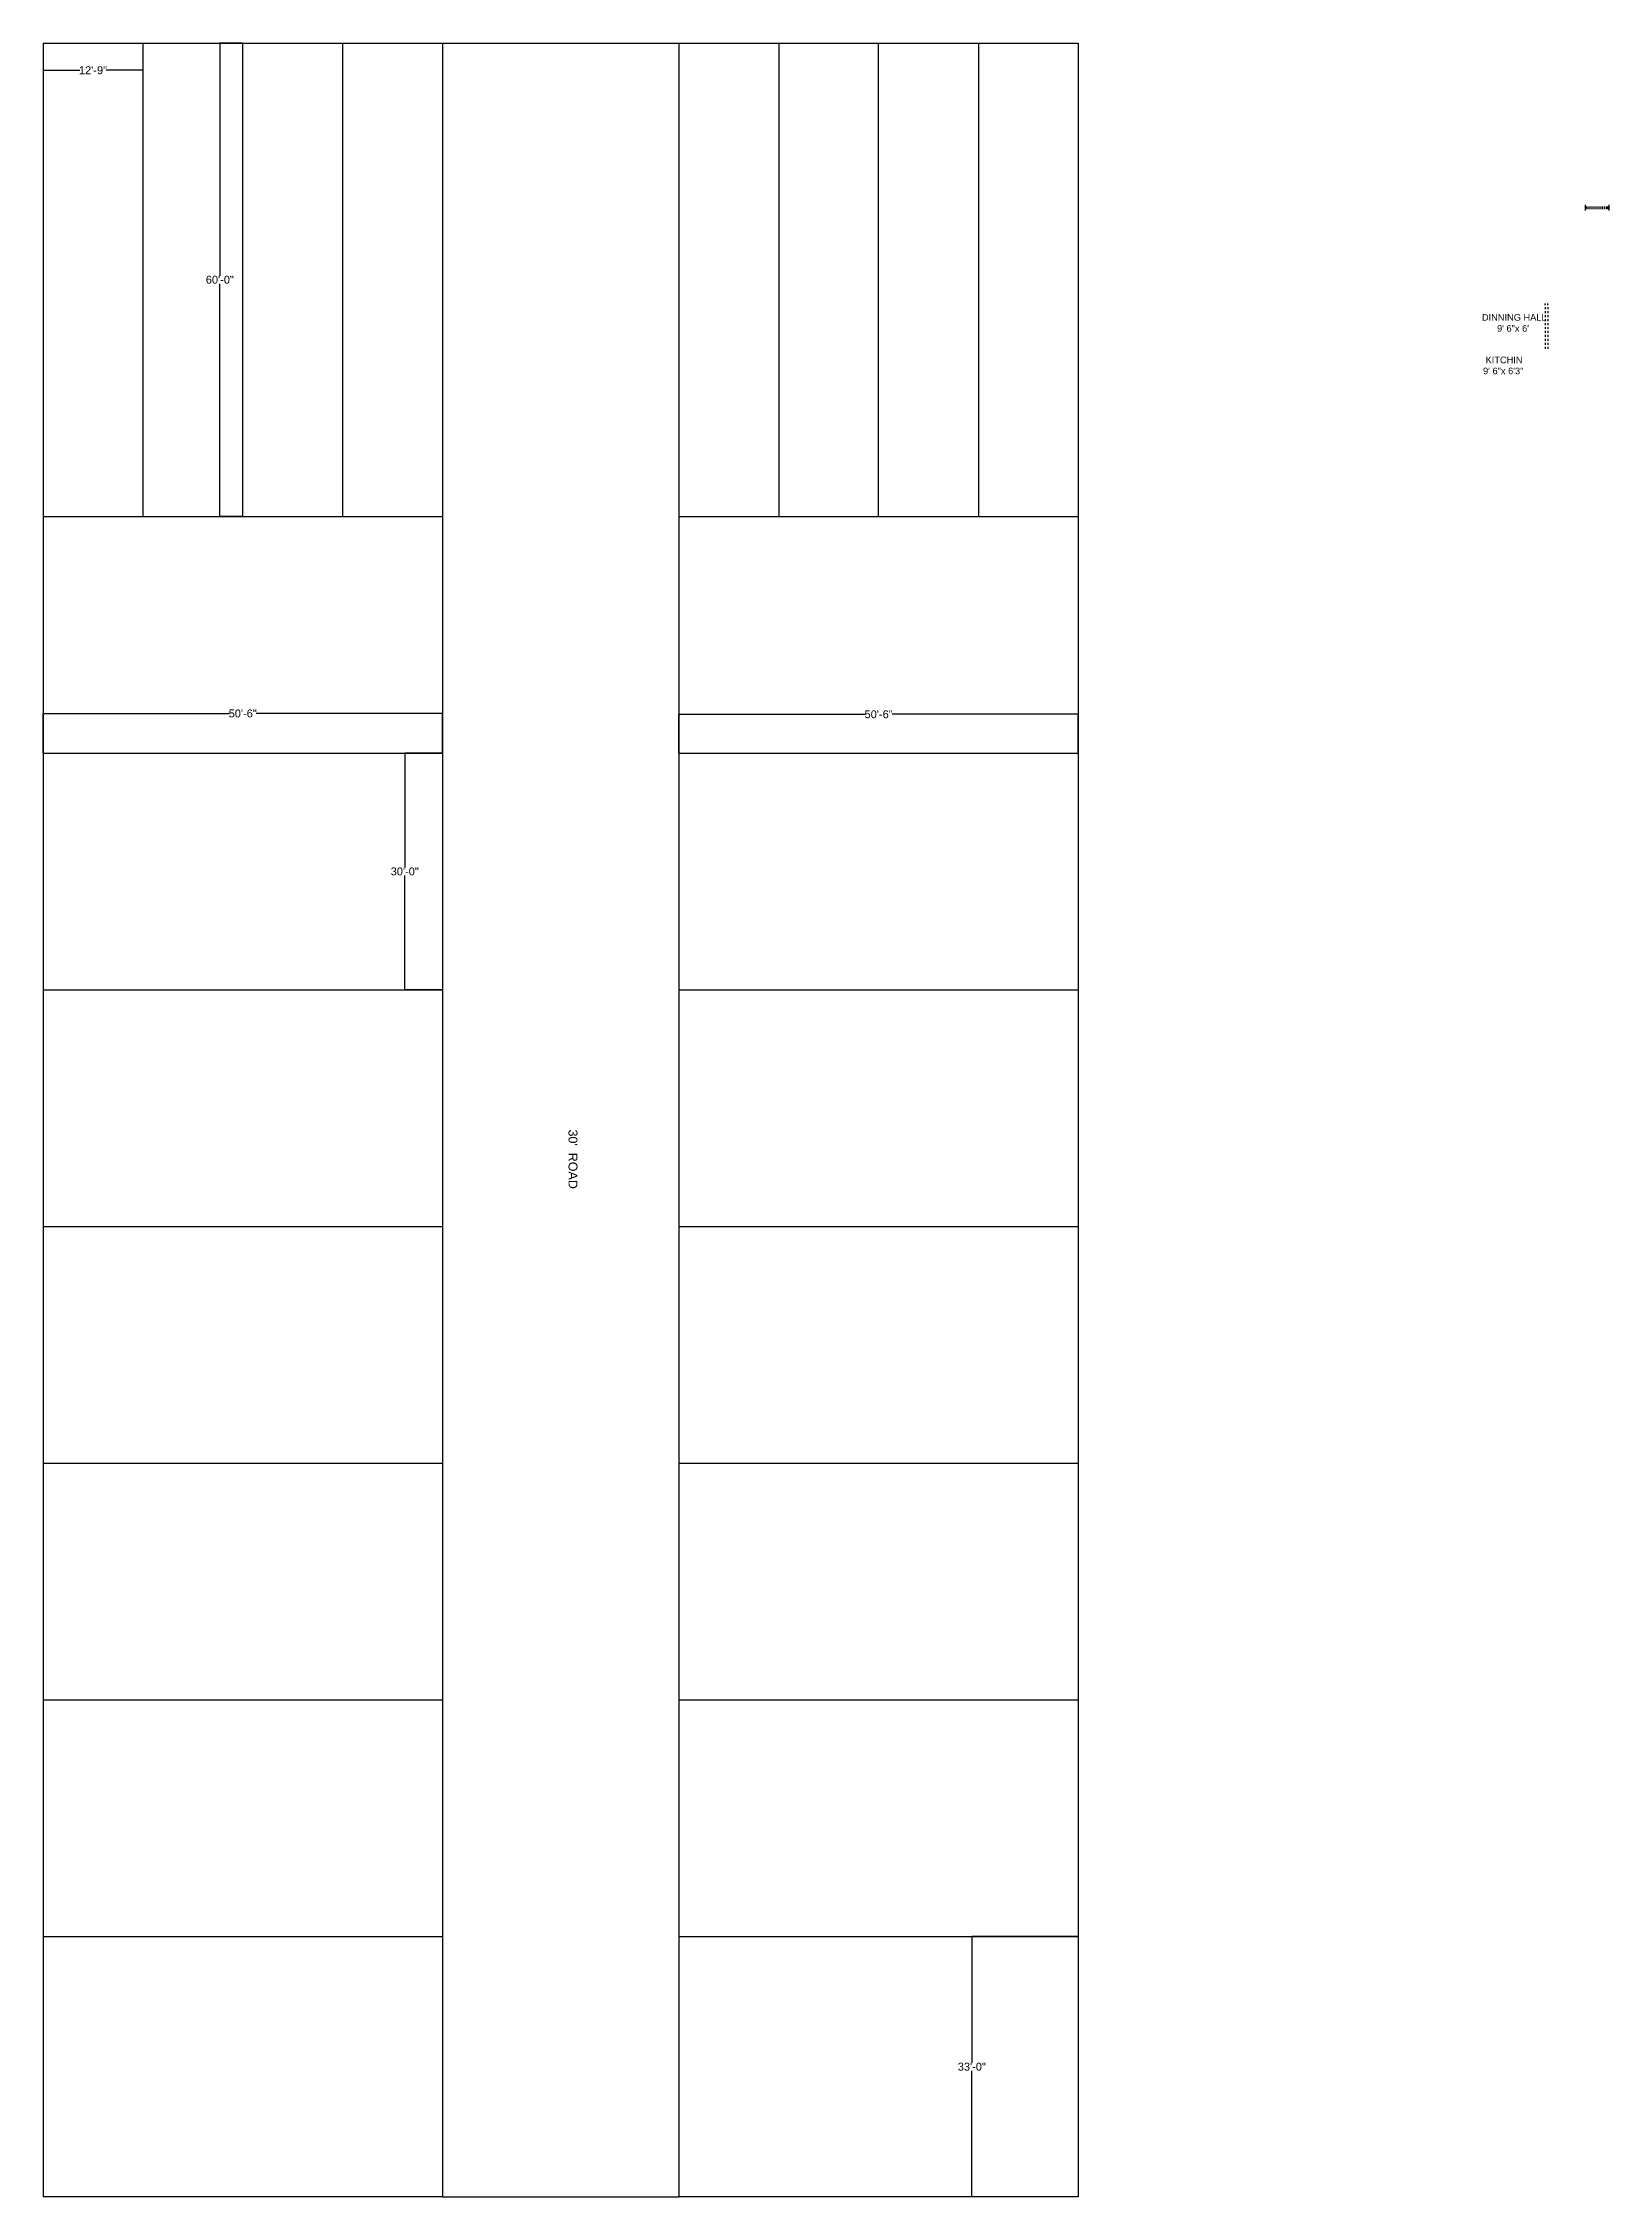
# Model space of a CAD drawing. Header units: inches. Extents: x -7493 to 22571, y -4428 to 5732.
# Drawn here: x -6878 to -4496, y -4428 to -1152 of the extents above; entities that cross this region are included whole.
import ezdxf

# ---------------------------------------------------------------- set-up
doc = ezdxf.new("R2010")
doc.units = ezdxf.units.IN
doc.header["$MEASUREMENT"] = 0
doc.styles.get("Standard").update_dxf_attribs({"font": 'arial.ttf'})
doc.dimstyles.get("Standard").update_dxf_attribs({"dimtxt": 12, "dimasz": 0.18, "dimexe": 0, "dimexo": 0.0625, "dimgap": 0.09, "dimtad": 0, "dimtih": 1, "dimtoh": 1, "dimdec": 0, "dimrnd": 3, "dimzin": 3, "dimdsep": 46, "dimlunit": 3, "dimtxsty": 'Standard', "dimcen": 0.09, "dimclrd": 4, "dimclrt": 1, "dimadec": 0, "dimazin": 0, "dimtfac": 1, "dimtdec": 0, "dimtofl": 0, "dimtmove": 0, "dimatfit": 3, "dimfxl": 1, "dimtolj": 1, "dimtzin": 0, "dimarcsym": 0})

msp = doc.modelspace()

# ---------------------------------------------------------------- texts
at = {"char_height": 10.057, "attachment_point": 1}
for s, width, insert in [('\\pi3.50092;      DINNING HALL\\P\\pi30.40317;     9\' 6"x 6\'', 128.29, (-4715.7, -1564)), ('      KITCHIN\\P     9\' 6"x 6\'3"', 90.236, (-4706.6, -1628.7))]:
    msp.add_mtext_dynamic_manual_height_columns(s, width=width, gutter_width=1.85, heights=[0], dxfattribs=dict(at, insert=insert))
at = {"insert": (-6064.9, -2663.6), "char_height": 13.607, "attachment_point": 1, "rotation": 270}
msp.add_mtext_dynamic_manual_height_columns("\\pi140.72103;30'  ROAD", width=369.885, gutter_width=1.85, heights=[0], dxfattribs=at)

# ---------------------------------------------------------------- blocks, each defined once
blk = doc.blocks.new('*D49')
at = {"color": 0, "lineweight": -2, "transparency": 16777216}
for p, q in [((-6877.9, -1151.9), (-6877.9, -1193.2)), ((-6726.1, -1151.9), (-6726.1, -1193.2))]:
    blk.add_line(p, q, dxfattribs=at)
at = {"color": 4, "lineweight": -2, "transparency": 16777216}
for p, q in [((-6877.8, -1193.2), (-6822.1, -1193.2)), ((-6726.2, -1193.2), (-6781.9, -1193.2))]:
    blk.add_line(p, q, dxfattribs=at)
at = {"color": 4, "transparency": 16777216}
for points in [[(-6877.8, -1193.2), (-6877.8, -1193.2), (-6877.9, -1193.2)], [(-6726.2, -1193.2), (-6726.2, -1193.2), (-6726.1, -1193.2)]]:
    blk.add_solid(points, dxfattribs=at)
at = {"layer": 'Defpoints', "color": 0, "transparency": 16777216}
for p in [(-6877.9, -1151.8), (-6726.1, -1151.8), (-6726.1, -1193.2)]:
    blk.add_point(p, dxfattribs=at)
at = {"color": 1, "transparency": 16777216, "insert": (-6802, -1193.2), "char_height": 12, "attachment_point": 5}
blk.add_mtext('\\A1;12\'-9"', dxfattribs=at)
blk = doc.blocks.new('*D50')
at = {"color": 0, "lineweight": -2, "transparency": 16777216}
for p, q in [((-6574.3, -1151.8), (-6609, -1151.8)), ((-6574.3, -1871.8), (-6609, -1871.8))]:
    blk.add_line(p, q, dxfattribs=at)
at = {"color": 4, "lineweight": -2, "transparency": 16777216}
for p, q in [((-6609, -1152), (-6609, -1505.6)), ((-6609, -1871.6), (-6609, -1518))]:
    blk.add_line(p, q, dxfattribs=at)
at = {"color": 4, "transparency": 16777216}
for points in [[(-6609.1, -1152), (-6609, -1152), (-6609, -1151.8)], [(-6609.1, -1871.6), (-6609, -1871.6), (-6609, -1871.8)]]:
    blk.add_solid(points, dxfattribs=at)
at = {"layer": 'Defpoints', "color": 0, "transparency": 16777216}
for p in [(-6574.2, -1151.8), (-6609, -1871.8), (-6574.2, -1871.8)]:
    blk.add_point(p, dxfattribs=at)
at = {"color": 1, "transparency": 16777216, "insert": (-6609, -1511.8), "char_height": 12, "attachment_point": 5}
blk.add_mtext('\\A1;60\'-0"', dxfattribs=at)
blk = doc.blocks.new('*D51')
at = {"color": 0, "lineweight": -2, "transparency": 16777216}
for p, q in [((-6270.5, -2231.8), (-6327.7, -2231.8)), ((-6270.5, -2591.8), (-6327.7, -2591.8))]:
    blk.add_line(p, q, dxfattribs=at)
at = {"color": 4, "lineweight": -2, "transparency": 16777216}
for p, q in [((-6327.7, -2232), (-6327.7, -2405.6)), ((-6327.7, -2591.6), (-6327.7, -2418))]:
    blk.add_line(p, q, dxfattribs=at)
at = {"color": 4, "transparency": 16777216}
for points in [[(-6327.7, -2232), (-6327.7, -2232), (-6327.7, -2231.8)], [(-6327.7, -2591.6), (-6327.7, -2591.6), (-6327.7, -2591.8)]]:
    blk.add_solid(points, dxfattribs=at)
at = {"layer": 'Defpoints', "color": 0, "transparency": 16777216}
for p in [(-6327.7, -2231.8), (-6270.4, -2231.8), (-6270.4, -2591.8)]:
    blk.add_point(p, dxfattribs=at)
at = {"color": 1, "transparency": 16777216, "insert": (-6327.7, -2411.8), "char_height": 12, "attachment_point": 5}
blk.add_mtext('\\A1;30\'-0"', dxfattribs=at)
blk = doc.blocks.new('*D52')
at = {"color": 0, "lineweight": -2, "transparency": 16777216}
for p, q in [((-6877.9, -2231.8), (-6877.9, -2171.5)), ((-6270.4, -2231.8), (-6270.4, -2171.5))]:
    blk.add_line(p, q, dxfattribs=at)
at = {"color": 4, "lineweight": -2, "transparency": 16777216}
for p, q in [((-6877.8, -2171.5), (-6594.9, -2171.5)), ((-6270.6, -2171.5), (-6553.5, -2171.5))]:
    blk.add_line(p, q, dxfattribs=at)
at = {"color": 4, "transparency": 16777216}
for points in [[(-6877.8, -2171.4), (-6877.8, -2171.5), (-6877.9, -2171.5)], [(-6270.6, -2171.4), (-6270.6, -2171.5), (-6270.4, -2171.5)]]:
    blk.add_solid(points, dxfattribs=at)
at = {"layer": 'Defpoints', "color": 0, "transparency": 16777216}
for p in [(-6877.9, -2171.5), (-6877.9, -2231.8), (-6270.4, -2231.8)]:
    blk.add_point(p, dxfattribs=at)
at = {"color": 1, "transparency": 16777216, "insert": (-6574.2, -2171.5), "char_height": 12, "attachment_point": 5}
blk.add_mtext('\\A1;50\'-6"', dxfattribs=at)
blk = doc.blocks.new('*D53')
at = {"color": 0, "lineweight": -2, "transparency": 16777216}
for p, q in [((-5910.4, -2231.8), (-5910.4, -2172.8)), ((-5302.9, -2231.8), (-5302.9, -2172.8))]:
    blk.add_line(p, q, dxfattribs=at)
at = {"color": 4, "lineweight": -2, "transparency": 16777216}
for p, q in [((-5910.3, -2172.8), (-5627.4, -2172.8)), ((-5303.1, -2172.8), (-5586, -2172.8))]:
    blk.add_line(p, q, dxfattribs=at)
at = {"color": 4, "transparency": 16777216}
for points in [[(-5910.3, -2172.7), (-5910.3, -2172.8), (-5910.4, -2172.8)], [(-5303.1, -2172.7), (-5303.1, -2172.8), (-5302.9, -2172.8)]]:
    blk.add_solid(points, dxfattribs=at)
at = {"layer": 'Defpoints', "color": 0, "transparency": 16777216}
for p in [(-5910.4, -2172.8), (-5910.4, -2231.8), (-5302.9, -2231.8)]:
    blk.add_point(p, dxfattribs=at)
at = {"color": 1, "transparency": 16777216, "insert": (-5606.7, -2172.8), "char_height": 12, "attachment_point": 5}
blk.add_mtext('\\A1;50\'-6"', dxfattribs=at)
blk = doc.blocks.new('*D54')
at = {"color": 0, "lineweight": -2, "transparency": 16777216}
for p, q in [((-5303, -4031.8), (-5464.9, -4031.8)), ((-5303, -4427.8), (-5464.9, -4427.8))]:
    blk.add_line(p, q, dxfattribs=at)
at = {"color": 4, "lineweight": -2, "transparency": 16777216}
for p, q in [((-5464.9, -4032), (-5464.9, -4223.6)), ((-5464.9, -4427.6), (-5464.9, -4236))]:
    blk.add_line(p, q, dxfattribs=at)
at = {"color": 4, "transparency": 16777216}
for points in [[(-5465, -4032), (-5464.9, -4032), (-5464.9, -4031.8)], [(-5465, -4427.6), (-5464.9, -4427.6), (-5464.9, -4427.8)]]:
    blk.add_solid(points, dxfattribs=at)
at = {"layer": 'Defpoints', "color": 0, "transparency": 16777216}
for p in [(-5302.9, -4031.8), (-5464.9, -4427.8), (-5302.9, -4427.8)]:
    blk.add_point(p, dxfattribs=at)
at = {"color": 1, "transparency": 16777216, "insert": (-5464.9, -4229.8), "char_height": 12, "attachment_point": 5}
blk.add_mtext('\\A1;33\'-0"', dxfattribs=at)

# ---------------------------------------------------------------- dimensions: what is measured, and where the dimension line sits
for p1, p2, distance, picture, middle in [((-6877.9, -1151.8), (-6726.1, -1151.8), -41.4, '*D49', (-6802, -1193.2)), ((-6574.2, -1151.8), (-6574.2, -1871.8), -34.8, '*D50', (-6609, -1511.8)), ((-6270.4407765, -2231.8218217), (-6877.9407765, -2231.8218217), -60.3608011, '*D52', (-6574.1907765, -2171.4610206)), ((-5302.9407765, -2231.8218217), (-5910.4407765, -2231.8218217), -59.0529209, '*D53', (-5606.6907765, -2172.7689008)), ((-6270.4, -2591.8), (-6270.4, -2231.8), 57.3, '*D51', (-6327.7, -2411.8)), ((-5302.9, -4031.8), (-5302.9, -4427.8), -162, '*D54', (-5464.9, -4229.8))]:
    dim = msp.add_aligned_dim(p1=p1, p2=p2, distance=distance, dimstyle='Standard')
    dim.commit()
    dim.dimension.update_dxf_attribs({"geometry": picture, "text_midpoint": middle})

# ---------------------------------------------------------------- hatches: boundary and pattern name
h = msp.add_hatch(color=2)
h.dxf.hatch_style = 1
h.paths.add_polyline_path([(-4528.6, -1400.2), (-4531.6, -1400.2), (-4531.6, -1404.2), (-4528.6, -1404.2)])
h.paths.add_polyline_path([(-4495.6, -1400.2), (-4498.6, -1400.2), (-4498.6, -1404.2), (-4495.6, -1404.2)])

# ---------------------------------------------------------------- linework, layer by layer
for p, q in [((-6877.9, -1151.8), (-6270.4, -1151.8)), ((-6877.9, -1151.8), (-6877.9, -4427.8)), ((-6726.1, -1151.8), (-6726.1, -1871.8)), ((-6574.2, -1871.8), (-6574.2, -1151.8)), ((-6422.3, -1151.8), (-6422.3, -1871.8)), ((-6270.4, -1151.8), (-6270.4, -4427.8)), ((-6270.4, -1151.8), (-5910.4, -1151.8)), ((-5910.4, -1151.8), (-5910.4, -4427.8)), ((-5910.4, -1151.8), (-5606.7, -1151.8)), ((-5758.6, -1151.8), (-5758.6, -1871.8)), ((-5606.7, -1151.8), (-5302.9, -1151.8)), ((-5606.7, -1871.8), (-5606.7, -1151.8)), ((-5454.8, -1151.8), (-5454.8, -1871.8)), ((-5302.9, -1151.8), (-5302.9, -4427.8)), ((-4531.6, -1397.7), (-4531.6, -1406.7)), ((-4528.6, -1404.2), (-4528.6, -1400.2)), ((-4525.6, -1404.2), (-4525.6, -1400.2)), ((-4522.6, -1404.2), (-4522.6, -1400.2)), ((-4519.6, -1404.2), (-4519.6, -1400.2)), ((-4516.6, -1404.2), (-4516.6, -1400.2)), ((-4513.6, -1404.2), (-4513.6, -1400.2)), ((-4510.6, -1404.2), (-4510.6, -1400.2)), ((-4507.6, -1404.2), (-4507.6, -1400.2)), ((-4504.6, -1404.2), (-4504.6, -1400.2)), ((-4501.6, -1404.2), (-4501.6, -1400.2)), ((-4498.6, -1404.2), (-4498.6, -1400.2)), ((-4495.6, -1397.7), (-4495.6, -1406.7)), ((-4495.6, -1404.2), (-4495.6, -1400.2)), ((-6877.9, -1871.8), (-6270.4, -1871.8)), ((-5910.4, -1871.8), (-5302.9, -1871.8)), ((-6877.9, -2231.8), (-6270.4, -2231.8)), ((-5910.4, -2231.8), (-5302.9, -2231.8)), ((-6877.9, -2591.8), (-6270.4, -2591.8)), ((-5910.4, -2591.8), (-5302.9, -2591.8)), ((-6877.9, -2951.8), (-6270.4, -2951.8)), ((-5910.4, -2951.8), (-5302.9, -2951.8)), ((-6877.9, -3311.8), (-6270.4, -3311.8)), ((-5910.4, -3311.8), (-5302.9, -3311.8)), ((-6877.9, -3671.8), (-6270.4, -3671.8)), ((-5910.4, -3671.8), (-5302.9, -3671.8)), ((-6877.9, -4031.8), (-6270.4, -4031.8)), ((-5910.4, -4031.8), (-5302.9, -4031.8)), ((-6270.4, -4427.8), (-6877.9, -4427.8)), ((-6270.4, -4427.8), (-5910.4, -4427.8)), ((-5302.9, -4427.8), (-5910.4, -4427.8))]:
    msp.add_line(p, q)
at = {"color": 217, "true_color": 0x93278f}
for p, q in [((-4592.6, -1550.7), (-4592.6, -1547.7)), ((-4592.6, -1553.7), (-4592.6, -1556.7)), ((-4592.6, -1559.7), (-4592.6, -1562.7)), ((-4592.6, -1565.7), (-4592.6, -1568.7)), ((-4592.6, -1571.7), (-4592.6, -1574.7)), ((-4588.6, -1550.7), (-4588.6, -1547.7)), ((-4588.6, -1553.7), (-4588.6, -1556.7)), ((-4588.6, -1559.7), (-4588.6, -1562.7)), ((-4588.6, -1565.7), (-4588.6, -1568.7)), ((-4588.6, -1571.7), (-4588.6, -1574.7)), ((-4592.6, -1577.7), (-4592.6, -1580.7)), ((-4592.6, -1583.7), (-4592.6, -1586.7)), ((-4592.6, -1589.7), (-4592.6, -1592.7)), ((-4592.6, -1595.7), (-4592.6, -1598.7)), ((-4592.6, -1601.7), (-4592.6, -1604.7)), ((-4588.6, -1577.7), (-4588.6, -1580.7)), ((-4588.6, -1583.7), (-4588.6, -1586.7)), ((-4588.6, -1589.7), (-4588.6, -1592.7)), ((-4588.6, -1595.7), (-4588.6, -1598.7)), ((-4588.6, -1601.7), (-4588.6, -1604.7)), ((-4592.6, -1607.7), (-4592.6, -1610.7)), ((-4592.6, -1613.7), (-4592.6, -1616.7)), ((-4588.6, -1607.7), (-4588.6, -1610.7)), ((-4588.6, -1613.7), (-4588.6, -1616.7))]:
    msp.add_line(p, q, dxfattribs=at)

msp.set_redraw_order([(e.dxf.handle, doc.entitydb.next_handle()) for e in msp.query("TEXT MTEXT ATTDEF DIMENSION ARC_DIMENSION")])  # texts and dimensions are drawn at this point

doc.saveas('drawing.dxf')
